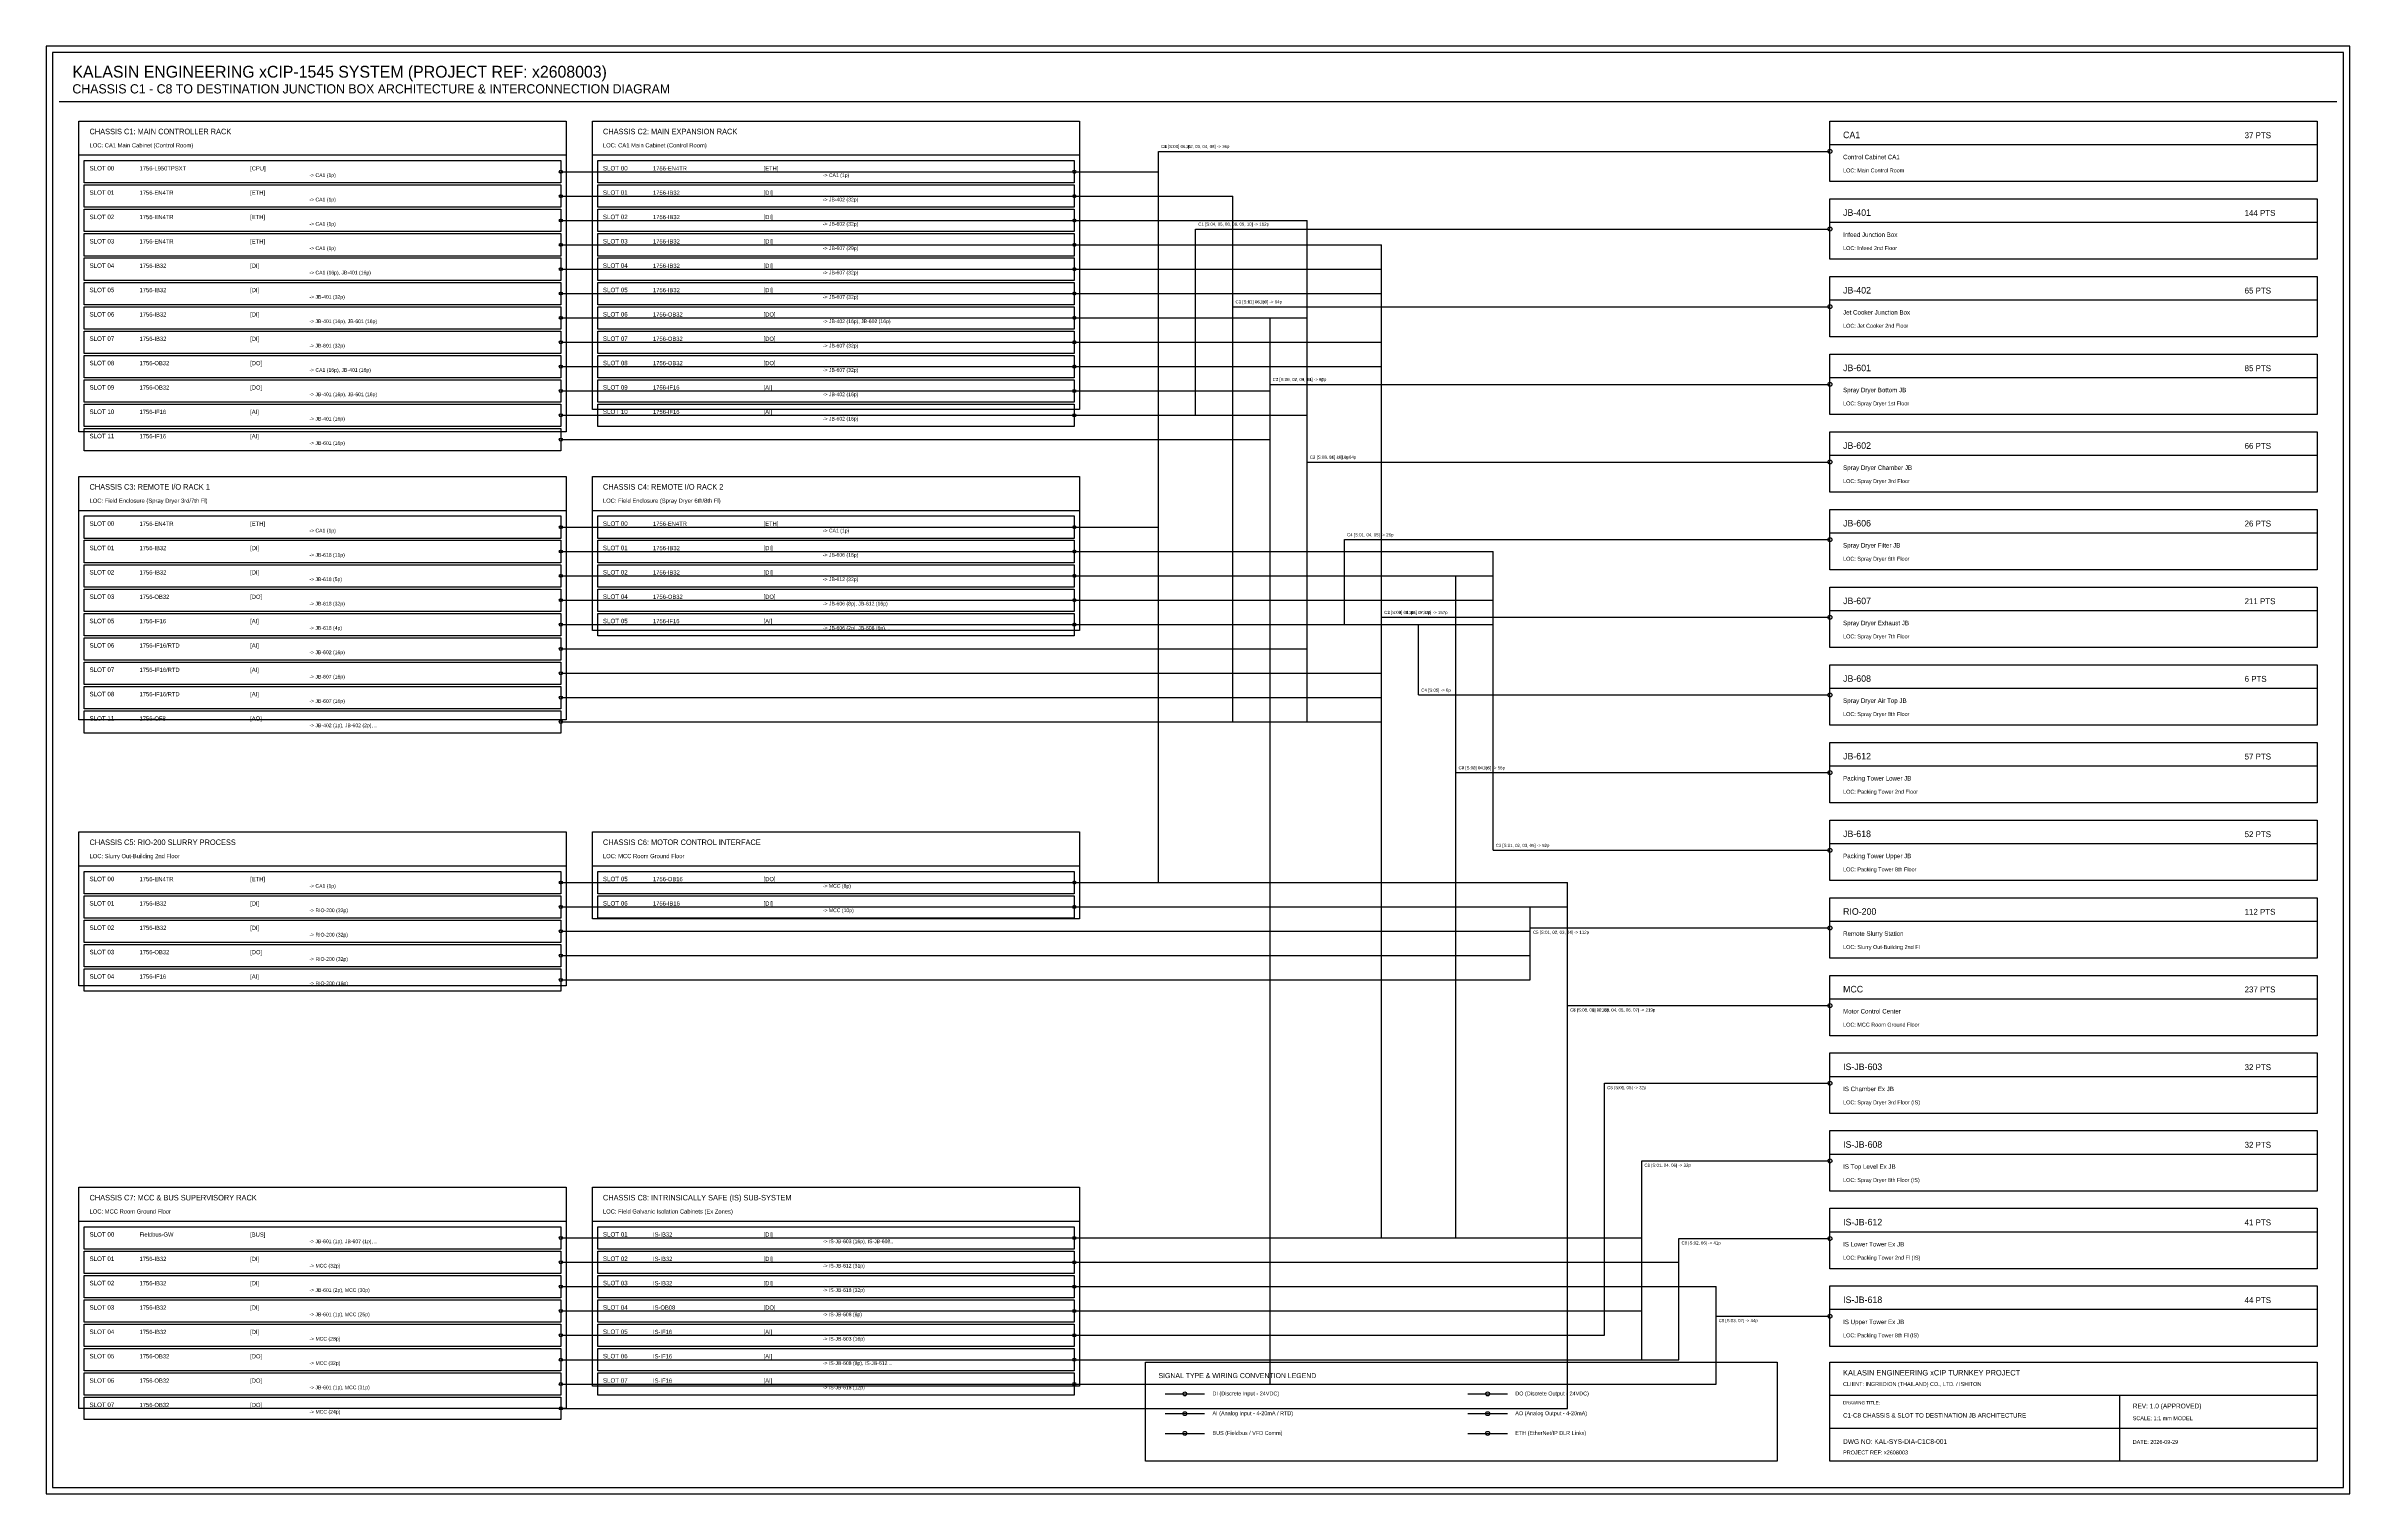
# Model space of a CAD drawing. Header units: millimetres. Extents: x 25 to 1775, y 25 to 1125.
import ezdxf

# ---------------------------------------------------------------- set-up
doc = ezdxf.new("R2010")
doc.units = ezdxf.units.MM
for name, color, linetype in [('0_BORDER', 7, 'Continuous'), ('0_TITLE_BLOCK', 4, 'Continuous'), ('CHASSIS_FRAME', 7, 'Continuous'), ('DEST_FRAME', 3, 'Continuous'), ('ROUTING_AI', 1, 'Continuous'), ('ROUTING_AO', 6, 'Continuous'), ('ROUTING_BUS', 5, 'Continuous'), ('ROUTING_DI', 4, 'Continuous'), ('ROUTING_DO', 2, 'Continuous'), ('ROUTING_ETH', 8, 'Continuous'), ('SLOT_BOX', 8, 'Continuous'), ('TEXT_ANNOT', 8, 'Continuous'), ('TEXT_MAIN', 7, 'Continuous'), ('TEXT_SUB', 4, 'Continuous'), ('TITLE_TEXT', 2, 'Continuous')]:
    doc.layers.add(name, color=color, linetype=linetype)

msp = doc.modelspace()

# ---------------------------------------------------------------- linework, layer by layer
at = {"layer": '0_BORDER'}
msp.add_line((35, 1083), (1765, 1083), dxfattribs=at)
for points in [[(25, 25), (1775, 25), (1775, 1125), (25, 1125)], [(30, 30), (1770, 30), (1770, 1120), (30, 1120)], [(860, 125), (1340, 125), (1340, 50), (860, 50)], [(1380, 125), (1750, 125), (1750, 50), (1380, 50)]]:
    msp.add_lwpolyline(points, close=True, dxfattribs=at)
at = {"layer": '0_TITLE_BLOCK'}
for p, q in [((1380, 100), (1750, 100)), ((1600, 100), (1600, 50)), ((1380, 75), (1750, 75))]:
    msp.add_line(p, q, dxfattribs=at)
for points in [[(50, 1068), (420, 1068), (420, 1042), (50, 1042)], [(440, 1068), (810, 1068), (810, 1042), (440, 1042)], [(1380, 1068), (1750, 1068), (1750, 1050), (1380, 1050)], [(1380, 1009), (1750, 1009), (1750, 991), (1380, 991)], [(1380, 950), (1750, 950), (1750, 932), (1380, 932)], [(1380, 891), (1750, 891), (1750, 873), (1380, 873)], [(1380, 832), (1750, 832), (1750, 814), (1380, 814)], [(50, 798), (420, 798), (420, 772), (50, 772)], [(440, 798), (810, 798), (810, 772), (440, 772)], [(1380, 773), (1750, 773), (1750, 755), (1380, 755)], [(1380, 714), (1750, 714), (1750, 696), (1380, 696)], [(1380, 655), (1750, 655), (1750, 637), (1380, 637)], [(1380, 596), (1750, 596), (1750, 578), (1380, 578)], [(50, 528), (420, 528), (420, 502), (50, 502)], [(440, 528), (810, 528), (810, 502), (440, 502)], [(1380, 537), (1750, 537), (1750, 519), (1380, 519)], [(1380, 478), (1750, 478), (1750, 460), (1380, 460)], [(1380, 419), (1750, 419), (1750, 401), (1380, 401)], [(1380, 360), (1750, 360), (1750, 342), (1380, 342)], [(1380, 301), (1750, 301), (1750, 283), (1380, 283)], [(50, 258), (420, 258), (420, 232), (50, 232)], [(440, 258), (810, 258), (810, 232), (440, 232)], [(1380, 242), (1750, 242), (1750, 224), (1380, 224)], [(1380, 183), (1750, 183), (1750, 165), (1380, 165)]]:
    msp.add_lwpolyline(points, close=True, dxfattribs=at)
at = {"layer": 'CHASSIS_FRAME'}
for points in [[(50, 1068), (420, 1068), (420, 832), (50, 832)], [(440, 1068), (810, 1068), (810, 849), (440, 849)], [(50, 798), (420, 798), (420, 613), (50, 613)], [(440, 798), (810, 798), (810, 681), (440, 681)], [(50, 528), (420, 528), (420, 411), (50, 411)], [(440, 528), (810, 528), (810, 462), (440, 462)], [(50, 258), (420, 258), (420, 90), (50, 90)], [(440, 258), (810, 258), (810, 107), (440, 107)]]:
    msp.add_lwpolyline(points, close=True, dxfattribs=at)
at = {"layer": 'DEST_FRAME'}
for points in [[(1380, 1068), (1750, 1068), (1750, 1022), (1380, 1022)], [(1380, 1009), (1750, 1009), (1750, 963), (1380, 963)], [(1380, 950), (1750, 950), (1750, 904), (1380, 904)], [(1380, 891), (1750, 891), (1750, 845), (1380, 845)], [(1380, 832), (1750, 832), (1750, 786), (1380, 786)], [(1380, 773), (1750, 773), (1750, 727), (1380, 727)], [(1380, 714), (1750, 714), (1750, 668), (1380, 668)], [(1380, 655), (1750, 655), (1750, 609), (1380, 609)], [(1380, 596), (1750, 596), (1750, 550), (1380, 550)], [(1380, 537), (1750, 537), (1750, 491), (1380, 491)], [(1380, 478), (1750, 478), (1750, 432), (1380, 432)], [(1380, 419), (1750, 419), (1750, 373), (1380, 373)], [(1380, 360), (1750, 360), (1750, 314), (1380, 314)], [(1380, 301), (1750, 301), (1750, 255), (1380, 255)], [(1380, 242), (1750, 242), (1750, 196), (1380, 196)], [(1380, 183), (1750, 183), (1750, 137), (1380, 137)]]:
    msp.add_lwpolyline(points, close=True, dxfattribs=at)
at = {"layer": 'ROUTING_AI'}
msp.add_line((875, 86), (905, 86), dxfattribs=at)
for points in [[(982.9, 611.5), (982.9, 809)], [(982.9, 809), (1380, 809)], [(806, 685.5), (1067.6, 685.5)], [(1039.4, 611.5), (1039.4, 691)], [(1039.4, 691), (1380, 691)], [(1067.6, 632), (1067.6, 685.5)], [(416, 667), (982.9, 667)], [(416, 648.5), (1039.4, 648.5)], [(416, 630), (1039.4, 630)], [(1067.6, 632), (1380, 632)], [(416, 611.5), (982.9, 611.5)], [(416, 611.5), (1039.4, 611.5)]]:
    msp.add_lwpolyline(points, dxfattribs=at)
for centre, radius in [((1380, 809), 1.5), ((806, 685.5), 1.2), ((1380, 691), 1.5), ((416, 667), 1.2), ((416, 648.5), 1.2), ((416, 630), 1.2), ((1380, 632), 1.5), ((416, 611.5), 1.2), ((416, 611.5), 1.2), ((890, 86), 1.5)]:
    msp.add_circle(centre, radius, dxfattribs=at)
at = {"layer": 'ROUTING_AO'}
msp.add_line((1105, 86), (1135, 86), dxfattribs=at)
for points in [[(926.5, 611.5), (926.5, 927)], [(926.5, 927), (1380, 927)], [(416, 611.5), (926.5, 611.5)]]:
    msp.add_lwpolyline(points, dxfattribs=at)
for centre, radius in [((1380, 927), 1.5), ((416, 611.5), 1.2), ((1120, 86), 1.5)]:
    msp.add_circle(centre, radius, dxfattribs=at)
at = {"layer": 'ROUTING_BUS'}
msp.add_line((875, 71), (905, 71), dxfattribs=at)
for points in [[(1039.4, 219.5), (1039.4, 691)], [(1039.4, 691), (1380, 691)], [(1095.9, 219.5), (1095.9, 573)], [(1095.9, 573), (1380, 573)], [(416, 219.5), (1039.4, 219.5)], [(416, 219.5), (1095.9, 219.5)]]:
    msp.add_lwpolyline(points, dxfattribs=at)
for centre, radius in [((1380, 691), 1.5), ((1380, 573), 1.5), ((416, 219.5), 1.2), ((416, 219.5), 1.2), ((890, 71), 1.5)]:
    msp.add_circle(centre, radius, dxfattribs=at)
at = {"layer": 'ROUTING_DI'}
msp.add_line((875, 101), (905, 101), dxfattribs=at)
for points in [[(806, 1011), (926.5, 1011)], [(926.5, 863), (926.5, 1011)], [(806, 992.5), (982.9, 992.5)], [(898.2, 844.5), (898.2, 986)], [(898.2, 986), (1380, 986)], [(982.9, 809), (982.9, 992.5)], [(806, 974), (1039.4, 974)], [(1039.4, 691), (1039.4, 974)], [(416, 955.5), (898.2, 955.5)], [(806, 955.5), (1039.4, 955.5)], [(416, 937), (898.2, 937)], [(806, 937), (1039.4, 937)], [(416, 918.5), (898.2, 918.5)], [(416, 918.5), (954.7, 918.5)], [(806, 918.5), (926.5, 918.5)], [(806, 918.5), (982.9, 918.5)], [(926.5, 927), (1380, 927)], [(954.7, 826), (954.7, 918.5)], [(416, 900), (954.7, 900)], [(806, 900), (1039.4, 900)], [(416, 881.5), (898.2, 881.5)], [(806, 881.5), (1039.4, 881.5)], [(416, 863), (898.2, 863)], [(416, 863), (954.7, 863)], [(806, 863), (926.5, 863)], [(954.7, 868), (1380, 868)], [(954.7, 108.5), (954.7, 868)], [(954.7, 868), (1380, 868)], [(416, 844.5), (898.2, 844.5)], [(806, 844.5), (982.9, 844.5)], [(416, 826), (954.7, 826)], [(982.9, 809), (1380, 809)], [(416, 741), (1124.1, 741)], [(806, 741), (1011.2, 741)], [(1011.2, 685.5), (1011.2, 750)], [(1011.2, 750), (1380, 750)], [(1124.1, 514), (1124.1, 741)], [(416, 722.5), (1124.1, 722.5)], [(806, 722.5), (1095.9, 722.5)], [(1095.9, 573), (1095.9, 722.5)], [(416, 704), (1124.1, 704)], [(806, 704), (1011.2, 704)], [(806, 704), (1095.9, 704)], [(416, 685.5), (1124.1, 685.5)], [(806, 685.5), (1011.2, 685.5)], [(806, 685.5), (1095.9, 685.5)], [(1039.4, 691), (1380, 691)], [(1095.9, 573), (1380, 573)], [(1124.1, 514), (1380, 514)], [(416, 471), (1152.4, 471)], [(1152.4, 415.5), (1152.4, 471)], [(1152.4, 455), (1380, 455)], [(416, 452.5), (1152.4, 452.5)], [(416, 434), (1152.4, 434)], [(416, 415.5), (1152.4, 415.5)], [(1180.6, 90), (1180.6, 396)], [(1180.6, 396), (1380, 396)], [(1208.8, 145.5), (1208.8, 337)], [(1208.8, 337), (1380, 337)], [(1237.1, 127), (1237.1, 278)], [(1237.1, 278), (1380, 278)], [(416, 219.5), (954.7, 219.5)], [(416, 219.5), (1180.6, 219.5)], [(806, 219.5), (1208.8, 219.5)], [(806, 219.5), (1237.1, 219.5)], [(1265.3, 127), (1265.3, 219)], [(1265.3, 219), (1380, 219)], [(416, 201), (1180.6, 201)], [(806, 201), (1265.3, 201)], [(416, 182.5), (954.7, 182.5)], [(416, 182.5), (1180.6, 182.5)], [(806, 182.5), (1293.5, 182.5)], [(1293.5, 108.5), (1293.5, 182.5)], [(416, 164), (954.7, 164)], [(416, 164), (1180.6, 164)], [(806, 164), (1237.1, 164)], [(1293.5, 160), (1380, 160)], [(416, 145.5), (1180.6, 145.5)], [(806, 145.5), (1208.8, 145.5)], [(416, 127), (1180.6, 127)], [(806, 127), (1237.1, 127)], [(806, 127), (1265.3, 127)], [(416, 108.5), (954.7, 108.5)], [(416, 108.5), (1180.6, 108.5)], [(806, 108.5), (1293.5, 108.5)], [(416, 90), (1180.6, 90)]]:
    msp.add_lwpolyline(points, dxfattribs=at)
for centre, radius in [((806, 1011), 1.2), ((806, 992.5), 1.2), ((1380, 986), 1.5), ((806, 974), 1.2), ((416, 955.5), 1.2), ((806, 955.5), 1.2), ((416, 937), 1.2), ((806, 937), 1.2), ((1380, 927), 1.5), ((416, 918.5), 1.2), ((416, 918.5), 1.2), ((806, 918.5), 1.2), ((806, 918.5), 1.2), ((416, 900), 1.2), ((806, 900), 1.2), ((416, 881.5), 1.2), ((806, 881.5), 1.2), ((416, 863), 1.2), ((416, 863), 1.2), ((806, 863), 1.2), ((1380, 868), 1.5), ((1380, 868), 1.5), ((416, 844.5), 1.2), ((806, 844.5), 1.2), ((416, 826), 1.2), ((1380, 809), 1.5), ((416, 741), 1.2), ((806, 741), 1.2), ((1380, 750), 1.5), ((416, 722.5), 1.2), ((806, 722.5), 1.2), ((416, 704), 1.2), ((806, 704), 1.2), ((806, 704), 1.2), ((416, 685.5), 1.2), ((806, 685.5), 1.2), ((806, 685.5), 1.2), ((1380, 691), 1.5), ((1380, 573), 1.5), ((1380, 514), 1.5), ((416, 471), 1.2), ((1380, 455), 1.5), ((416, 452.5), 1.2), ((416, 434), 1.2), ((416, 415.5), 1.2), ((1380, 396), 1.5), ((1380, 337), 1.5), ((1380, 278), 1.5), ((416, 219.5), 1.2), ((416, 219.5), 1.2), ((806, 219.5), 1.2), ((806, 219.5), 1.2), ((1380, 219), 1.5), ((416, 201), 1.2), ((806, 201), 1.2), ((416, 182.5), 1.2), ((416, 182.5), 1.2), ((806, 182.5), 1.2), ((416, 164), 1.2), ((416, 164), 1.2), ((806, 164), 1.2), ((1380, 160), 1.5), ((416, 145.5), 1.2), ((806, 145.5), 1.2), ((416, 127), 1.2), ((806, 127), 1.2), ((806, 127), 1.2), ((416, 108.5), 1.2), ((416, 108.5), 1.2), ((806, 108.5), 1.2), ((416, 90), 1.2), ((890, 101), 1.5)]:
    msp.add_circle(centre, radius, dxfattribs=at)
at = {"layer": 'ROUTING_DO'}
msp.add_line((1105, 101), (1135, 101), dxfattribs=at)
for points in [[(806, 489.5), (1180.6, 489.5)], [(1180.6, 396), (1180.6, 489.5)], [(806, 471), (1180.6, 471)], [(1180.6, 396), (1380, 396)]]:
    msp.add_lwpolyline(points, dxfattribs=at)
for centre, radius in [((806, 489.5), 1.2), ((806, 471), 1.2), ((1380, 396), 1.5), ((1120, 101), 1.5)]:
    msp.add_circle(centre, radius, dxfattribs=at)
at = {"layer": 'ROUTING_ETH'}
msp.add_line((1105, 71), (1135, 71), dxfattribs=at)
for points in [[(870, 881.5), (870, 1045)], [(870, 1045), (1380, 1045)], [(870, 1029.5), (870, 1045)], [(870, 1045), (1380, 1045)], [(870, 759.5), (870, 1045)], [(870, 1045), (1380, 1045)], [(870, 759.5), (870, 1045)], [(870, 1045), (1380, 1045)], [(870, 489.5), (870, 1045)], [(870, 1045), (1380, 1045)], [(416, 1029.5), (870, 1029.5)], [(806, 1029.5), (870, 1029.5)], [(416, 1011), (870, 1011)], [(416, 992.5), (870, 992.5)], [(416, 974), (870, 974)], [(416, 955.5), (870, 955.5)], [(416, 881.5), (870, 881.5)], [(416, 759.5), (870, 759.5)], [(806, 759.5), (870, 759.5)], [(416, 489.5), (870, 489.5)]]:
    msp.add_lwpolyline(points, dxfattribs=at)
for centre, radius in [((1380, 1045), 1.5), ((1380, 1045), 1.5), ((1380, 1045), 1.5), ((1380, 1045), 1.5), ((1380, 1045), 1.5), ((416, 1029.5), 1.2), ((806, 1029.5), 1.2), ((416, 1011), 1.2), ((416, 992.5), 1.2), ((416, 974), 1.2), ((416, 955.5), 1.2), ((416, 881.5), 1.2), ((416, 759.5), 1.2), ((806, 759.5), 1.2), ((416, 489.5), 1.2), ((1120, 71), 1.5)]:
    msp.add_circle(centre, radius, dxfattribs=at)
at = {"layer": 'SLOT_BOX'}
for points in [[(54, 1038), (416, 1038), (416, 1021), (54, 1021)], [(444, 1038), (806, 1038), (806, 1021), (444, 1021)], [(54, 1019.5), (416, 1019.5), (416, 1002.5), (54, 1002.5)], [(444, 1019.5), (806, 1019.5), (806, 1002.5), (444, 1002.5)], [(54, 1001), (416, 1001), (416, 984), (54, 984)], [(444, 1001), (806, 1001), (806, 984), (444, 984)], [(54, 982.5), (416, 982.5), (416, 965.5), (54, 965.5)], [(444, 982.5), (806, 982.5), (806, 965.5), (444, 965.5)], [(54, 964), (416, 964), (416, 947), (54, 947)], [(444, 964), (806, 964), (806, 947), (444, 947)], [(54, 945.5), (416, 945.5), (416, 928.5), (54, 928.5)], [(444, 945.5), (806, 945.5), (806, 928.5), (444, 928.5)], [(54, 927), (416, 927), (416, 910), (54, 910)], [(444, 927), (806, 927), (806, 910), (444, 910)], [(54, 908.5), (416, 908.5), (416, 891.5), (54, 891.5)], [(444, 908.5), (806, 908.5), (806, 891.5), (444, 891.5)], [(54, 890), (416, 890), (416, 873), (54, 873)], [(444, 890), (806, 890), (806, 873), (444, 873)], [(54, 871.5), (416, 871.5), (416, 854.5), (54, 854.5)], [(444, 871.5), (806, 871.5), (806, 854.5), (444, 854.5)], [(54, 853), (416, 853), (416, 836), (54, 836)], [(444, 853), (806, 853), (806, 836), (444, 836)], [(54, 834.5), (416, 834.5), (416, 817.5), (54, 817.5)], [(54, 768), (416, 768), (416, 751), (54, 751)], [(444, 768), (806, 768), (806, 751), (444, 751)], [(54, 749.5), (416, 749.5), (416, 732.5), (54, 732.5)], [(444, 749.5), (806, 749.5), (806, 732.5), (444, 732.5)], [(54, 731), (416, 731), (416, 714), (54, 714)], [(444, 731), (806, 731), (806, 714), (444, 714)], [(54, 712.5), (416, 712.5), (416, 695.5), (54, 695.5)], [(444, 712.5), (806, 712.5), (806, 695.5), (444, 695.5)], [(54, 694), (416, 694), (416, 677), (54, 677)], [(444, 694), (806, 694), (806, 677), (444, 677)], [(54, 675.5), (416, 675.5), (416, 658.5), (54, 658.5)], [(54, 657), (416, 657), (416, 640), (54, 640)], [(54, 638.5), (416, 638.5), (416, 621.5), (54, 621.5)], [(54, 620), (416, 620), (416, 603), (54, 603)], [(54, 498), (416, 498), (416, 481), (54, 481)], [(444, 498), (806, 498), (806, 481), (444, 481)], [(54, 479.5), (416, 479.5), (416, 462.5), (54, 462.5)], [(444, 479.5), (806, 479.5), (806, 462.5), (444, 462.5)], [(54, 461), (416, 461), (416, 444), (54, 444)], [(54, 442.5), (416, 442.5), (416, 425.5), (54, 425.5)], [(54, 424), (416, 424), (416, 407), (54, 407)], [(54, 228), (416, 228), (416, 211), (54, 211)], [(444, 228), (806, 228), (806, 211), (444, 211)], [(54, 209.5), (416, 209.5), (416, 192.5), (54, 192.5)], [(444, 209.5), (806, 209.5), (806, 192.5), (444, 192.5)], [(54, 191), (416, 191), (416, 174), (54, 174)], [(444, 191), (806, 191), (806, 174), (444, 174)], [(54, 172.5), (416, 172.5), (416, 155.5), (54, 155.5)], [(444, 172.5), (806, 172.5), (806, 155.5), (444, 155.5)], [(54, 154), (416, 154), (416, 137), (54, 137)], [(444, 154), (806, 154), (806, 137), (444, 137)], [(54, 135.5), (416, 135.5), (416, 118.5), (54, 118.5)], [(444, 135.5), (806, 135.5), (806, 118.5), (444, 118.5)], [(54, 117), (416, 117), (416, 100), (54, 100)], [(444, 117), (806, 117), (806, 100), (444, 100)], [(54, 98.5), (416, 98.5), (416, 81.5), (54, 81.5)]]:
    msp.add_lwpolyline(points, close=True, dxfattribs=at)

# ---------------------------------------------------------------- texts
at = {"layer": 'ROUTING_AI'}
for p in [(570, 864), (180, 845.5), (570, 845.5), (180, 827), (180, 686.5), (570, 686.5), (180, 668), (180, 649.5), (180, 631), (180, 416.5), (570, 146.5), (570, 128), (570, 109.5)]:
    msp.add_text('[AI]', height=3.2, dxfattribs=at).set_placement(p)
at = {"layer": 'ROUTING_AO'}
msp.add_text('[AO]', height=3.2, dxfattribs=at).set_placement((180, 612.5))
at = {"layer": 'ROUTING_BUS'}
msp.add_text('[BUS]', height=3.2, dxfattribs=at).set_placement((180, 220.5))
at = {"layer": 'ROUTING_DI'}
for p in [(570, 1012), (570, 993.5), (570, 975), (180, 956.5), (570, 956.5), (180, 938), (570, 938), (180, 919.5), (180, 901), (180, 742), (570, 742), (180, 723.5), (570, 723.5), (180, 472), (570, 472), (180, 453.5), (570, 220.5), (180, 202), (570, 202), (180, 183.5), (570, 183.5), (180, 165), (180, 146.5)]:
    msp.add_text('[DI]', height=3.2, dxfattribs=at).set_placement(p)
at = {"layer": 'ROUTING_DO'}
for p in [(570, 919.5), (570, 901), (180, 882.5), (570, 882.5), (180, 864), (180, 705), (570, 705), (570, 490.5), (180, 435), (570, 165), (180, 128), (180, 109.5), (180, 91)]:
    msp.add_text('[DO]', height=3.2, dxfattribs=at).set_placement(p)
at = {"layer": 'ROUTING_ETH'}
for p in [(570, 1030.5), (180, 1012), (180, 993.5), (180, 975), (180, 760.5), (570, 760.5), (180, 490.5)]:
    msp.add_text('[ETH]', height=3.2, dxfattribs=at).set_placement(p)
at = {"layer": 'TEXT_ANNOT'}
for s, height, p in [('C1 [S:00, 01, 02, 03, 04, 08] -> 36p', 2.4, (872, 1047.5)), ('C2 [S:00] -> 1p', 2.4, (872, 1047.5)), ('C3 [S:00] -> 1p', 2.4, (872, 1047.5)), ('C4 [S:00] -> 1p', 2.4, (872, 1047.5)), ('C5 [S:00] -> 1p', 2.4, (872, 1047.5)), ('-> CA1 (1p)', 2.8, (225, 1025.5)), ('-> CA1 (1p)', 2.8, (615, 1025.5)), ('-> CA1 (1p)', 2.8, (225, 1007)), ('-> JB-402 (32p)', 2.8, (615, 1007)), ('-> CA1 (1p)', 2.8, (225, 988.5)), ('-> JB-602 (32p)', 2.8, (615, 988.5)), ('C1 [S:04, 05, 06, 08, 09, 10] -> 112p', 2.4, (900.2, 988.5)), ('-> CA1 (1p)', 2.8, (225, 970)), ('-> JB-607 (29p)', 2.8, (615, 970)), ('-> CA1 (16p), JB-401 (16p)', 2.8, (225, 951.5)), ('-> JB-607 (32p)', 2.8, (615, 951.5)), ('-> JB-401 (32p)', 2.8, (225, 933)), ('-> JB-607 (32p)', 2.8, (615, 933)), ('C2 [S:01, 06, 09] -> 64p', 2.4, (928.5, 929.5)), ('C3 [S:11] -> 1p', 2.4, (928.5, 929.5)), ('-> JB-401 (16p), JB-601 (16p)', 2.8, (225, 914.5)), ('-> JB-402 (16p), JB-602 (16p)', 2.8, (615, 914.5)), ('-> JB-601 (32p)', 2.8, (225, 896)), ('-> JB-607 (32p)', 2.8, (615, 896)), ('-> CA1 (16p), JB-401 (16p)', 2.8, (225, 877.5)), ('-> JB-607 (32p)', 2.8, (615, 877.5)), ('-> JB-401 (16p), JB-601 (16p)', 2.8, (225, 859)), ('-> JB-402 (16p)', 2.8, (615, 859)), ('C1 [S:06, 07, 09, 11] -> 80p', 2.4, (956.7, 870.5)), ('C7 [S:00, 02, 03, 06] -> 5p', 2.4, (956.7, 870.5)), ('-> JB-401 (16p)', 2.8, (225, 840.5)), ('-> JB-602 (16p)', 2.8, (615, 840.5)), ('-> JB-601 (16p)', 2.8, (225, 822)), ('C2 [S:02, 06, 10] -> 64p', 2.4, (984.9, 811.5)), ('C3 [S:06, 11] -> 18p', 2.4, (984.9, 811.5)), ('-> CA1 (1p)', 2.8, (225, 755.5)), ('-> CA1 (1p)', 2.8, (615, 755.5)), ('C4 [S:01, 04, 05] -> 26p', 2.4, (1013.2, 752.5)), ('-> JB-618 (11p)', 2.8, (225, 737)), ('-> JB-606 (16p)', 2.8, (615, 737)), ('-> JB-618 (5p)', 2.8, (225, 718.5)), ('-> JB-612 (32p)', 2.8, (615, 718.5)), ('-> JB-618 (32p)', 2.8, (225, 700)), ('-> JB-606 (8p), JB-612 (16p)', 2.8, (615, 700)), ('-> JB-618 (4p)', 2.8, (225, 681.5)), ('-> JB-606 (2p), JB-608 (6p), ..', 2.8, (615, 681.5)), ('C2 [S:03, 04, 05, 07, 08] -> 157p', 2.4, (1041.4, 693.5)), ('C3 [S:07, 08, 11] -> 37p', 2.4, (1041.4, 693.5)), ('C7 [S:00] -> 1p', 2.4, (1041.4, 693.5)), ('-> JB-602 (16p)', 2.8, (225, 663)), ('-> JB-607 (16p)', 2.8, (225, 644.5)), ('C4 [S:05] -> 6p', 2.4, (1069.6, 634.5)), ('-> JB-607 (16p)', 2.8, (225, 626)), ('-> JB-402 (1p), JB-602 (2p), ..', 2.8, (225, 607.5)), ('C4 [S:02, 04, 05] -> 56p', 2.4, (1097.9, 575.5)), ('C7 [S:00] -> 1p', 2.4, (1097.9, 575.5)), ('C3 [S:01, 02, 03, 05] -> 52p', 2.4, (1126.1, 516.5)), ('-> CA1 (1p)', 2.8, (225, 485.5)), ('-> MCC (8p)', 2.8, (615, 485.5)), ('-> RIO-200 (32p)', 2.8, (225, 467)), ('-> MCC (10p)', 2.8, (615, 467)), ('-> RIO-200 (32p)', 2.8, (225, 448.5)), ('C5 [S:01, 02, 03, 04] -> 112p', 2.4, (1154.4, 450.5)), ('-> RIO-200 (32p)', 2.8, (225, 430)), ('-> RIO-200 (16p)', 2.8, (225, 411.5)), ('C6 [S:05, 06] -> 18p', 2.4, (1182.6, 391.5)), ('C7 [S:00, 01, 02, 03, 04, 05, 06, 07] -> 219p', 2.4, (1182.6, 391.5)), ('C8 [S:01, 05] -> 32p', 2.4, (1210.8, 332.5)), ('C8 [S:01, 04, 06] -> 32p', 2.4, (1239.1, 273.5)), ('-> JB-601 (1p), JB-607 (1p), ..', 2.8, (225, 215.5)), ('-> IS-JB-603 (16p), IS-JB-608..', 2.8, (615, 215.5)), ('C8 [S:02, 06] -> 41p', 2.4, (1267.3, 214.5)), ('-> MCC (32p)', 2.8, (225, 197)), ('-> IS-JB-612 (31p)', 2.8, (615, 197)), ('-> JB-601 (2p), MCC (30p)', 2.8, (225, 178.5)), ('-> IS-JB-618 (32p)', 2.8, (615, 178.5)), ('-> JB-601 (1p), MCC (25p)', 2.8, (225, 160)), ('-> IS-JB-608 (8p)', 2.8, (615, 160)), ('C8 [S:03, 07] -> 44p', 2.4, (1295.5, 155.5)), ('-> MCC (28p)', 2.8, (225, 141.5)), ('-> IS-JB-603 (16p)', 2.8, (615, 141.5)), ('-> MCC (32p)', 2.8, (225, 123)), ('-> IS-JB-608 (8p), IS-JB-612 ..', 2.8, (615, 123)), ('-> JB-601 (1p), MCC (31p)', 2.8, (225, 104.5)), ('-> IS-JB-618 (12p)', 2.8, (615, 104.5)), ('-> MCC (24p)', 2.8, (225, 86)), ('DRAWING TITLE:', 2.5, (1390, 93))]:
    msp.add_text(s, height=height, dxfattribs=at).set_placement(p)
at = {"layer": 'TEXT_MAIN'}
for s, height, p in [('CHASSIS C1 - C8 TO DESTINATION JUNCTION BOX ARCHITECTURE & INTERCONNECTION DIAGRAM', 7, (45, 1089)), ('37 PTS', 4.5, (1695, 1055)), ('SLOT 00', 3.4, (58, 1030.5)), ('[CPU]', 3.2, (180, 1030.5)), ('SLOT 00', 3.4, (448, 1030.5)), ('Control Cabinet CA1', 3.4, (1390, 1039)), ('SLOT 01', 3.4, (58, 1012)), ('SLOT 01', 3.4, (448, 1012)), ('144 PTS', 4.5, (1695, 996)), ('SLOT 02', 3.4, (58, 993.5)), ('SLOT 02', 3.4, (448, 993.5)), ('Infeed Junction Box', 3.4, (1390, 980)), ('SLOT 03', 3.4, (58, 975)), ('SLOT 03', 3.4, (448, 975)), ('SLOT 04', 3.4, (58, 956.5)), ('SLOT 04', 3.4, (448, 956.5)), ('SLOT 05', 3.4, (58, 938)), ('SLOT 05', 3.4, (448, 938)), ('65 PTS', 4.5, (1695, 937)), ('SLOT 06', 3.4, (58, 919.5)), ('SLOT 06', 3.4, (448, 919.5)), ('Jet Cooker Junction Box', 3.4, (1390, 921)), ('SLOT 07', 3.4, (58, 901)), ('SLOT 07', 3.4, (448, 901)), ('SLOT 08', 3.4, (58, 882.5)), ('SLOT 08', 3.4, (448, 882.5)), ('85 PTS', 4.5, (1695, 878)), ('SLOT 09', 3.4, (58, 864)), ('SLOT 09', 3.4, (448, 864)), ('Spray Dryer Bottom JB', 3.4, (1390, 862)), ('SLOT 10', 3.4, (58, 845.5)), ('SLOT 10', 3.4, (448, 845.5)), ('SLOT 11', 3.4, (58, 827)), ('66 PTS', 4.5, (1695, 819)), ('Spray Dryer Chamber JB', 3.4, (1390, 803)), ('SLOT 00', 3.4, (58, 760.5)), ('SLOT 00', 3.4, (448, 760.5)), ('26 PTS', 4.5, (1695, 760)), ('SLOT 01', 3.4, (58, 742)), ('SLOT 01', 3.4, (448, 742)), ('Spray Dryer Filter JB', 3.4, (1390, 744)), ('SLOT 02', 3.4, (58, 723.5)), ('SLOT 02', 3.4, (448, 723.5)), ('SLOT 03', 3.4, (58, 705)), ('SLOT 04', 3.4, (448, 705)), ('211 PTS', 4.5, (1695, 701)), ('SLOT 05', 3.4, (58, 686.5)), ('SLOT 05', 3.4, (448, 686.5)), ('Spray Dryer Exhaust JB', 3.4, (1390, 685)), ('SLOT 06', 3.4, (58, 668)), ('SLOT 07', 3.4, (58, 649.5)), ('SLOT 08', 3.4, (58, 631)), ('6 PTS', 4.5, (1695, 642)), ('SLOT 11', 3.4, (58, 612.5)), ('Spray Dryer Air Top JB', 3.4, (1390, 626)), ('57 PTS', 4.5, (1695, 583)), ('Packing Tower Lower JB', 3.4, (1390, 567)), ('52 PTS', 4.5, (1695, 524)), ('Packing Tower Upper JB', 3.4, (1390, 508)), ('SLOT 00', 3.4, (58, 490.5)), ('SLOT 05', 3.4, (448, 490.5)), ('SLOT 01', 3.4, (58, 472)), ('SLOT 06', 3.4, (448, 472)), ('SLOT 02', 3.4, (58, 453.5)), ('112 PTS', 4.5, (1695, 465)), ('SLOT 03', 3.4, (58, 435)), ('Remote Slurry Station', 3.4, (1390, 449)), ('SLOT 04', 3.4, (58, 416.5)), ('237 PTS', 4.5, (1695, 406)), ('Motor Control Center', 3.4, (1390, 390)), ('32 PTS', 4.5, (1695, 347)), ('IS Chamber Ex JB', 3.4, (1390, 331)), ('32 PTS', 4.5, (1695, 288)), ('IS Top Level Ex JB', 3.4, (1390, 272)), ('41 PTS', 4.5, (1695, 229)), ('SLOT 00', 3.4, (58, 220.5)), ('SLOT 01', 3.4, (448, 220.5)), ('IS Lower Tower Ex JB', 3.4, (1390, 213)), ('SLOT 01', 3.4, (58, 202)), ('SLOT 02', 3.4, (448, 202)), ('SLOT 02', 3.4, (58, 183.5)), ('SLOT 03', 3.4, (448, 183.5)), ('SLOT 03', 3.4, (58, 165)), ('SLOT 04', 3.4, (448, 165)), ('44 PTS', 4.5, (1695, 170)), ('SLOT 04', 3.4, (58, 146.5)), ('SLOT 05', 3.4, (448, 146.5)), ('IS Upper Tower Ex JB', 3.4, (1390, 154)), ('SLOT 05', 3.4, (58, 128)), ('SLOT 06', 3.4, (448, 128)), ('SLOT 06', 3.4, (58, 109.5)), ('SLOT 07', 3.4, (448, 109.5)), ('SLOT 07', 3.4, (58, 91)), ('AI (Analog Input - 4-20mA / RTD)', 3, (911, 84.8)), ('DI (Discrete Input - 24VDC)', 3, (911, 99.8)), ('AO (Analog Output - 4-20mA)', 3, (1141, 84.8)), ('DO (Discrete Output - 24VDC)', 3, (1141, 99.8)), ('BUS (Fieldbus / VFD Comm)', 3, (911, 69.8)), ('ETH (EtherNet/IP DLR Links)', 3, (1141, 69.8)), ('C1-C8 CHASSIS & SLOT TO DESTINATION JB ARCHITECTURE', 3.4, (1390, 83)), ('SCALE: 1:1 mm MODEL', 3, (1610, 81))]:
    msp.add_text(s, height=height, dxfattribs=at).set_placement(p)
at = {"layer": 'TEXT_SUB'}
for s, height, p in [('LOC: CA1 Main Cabinet (Control Room)', 3.2, (58, 1048)), ('LOC: CA1 Main Cabinet (Control Room)', 3.2, (448, 1048)), ('1756-L950TPSXT', 3.2, (96, 1030.5)), ('1756-EN4TR', 3.2, (486, 1030.5)), ('1756-EN4TR', 3.2, (96, 1012)), ('1756-IB32', 3.2, (486, 1012)), ('LOC: Main Control Room', 3, (1390, 1029)), ('1756-EN4TR', 3.2, (96, 993.5)), ('1756-IB32', 3.2, (486, 993.5)), ('1756-EN4TR', 3.2, (96, 975)), ('1756-IB32', 3.2, (486, 975)), ('LOC: Infeed 2nd Floor', 3, (1390, 970)), ('1756-IB32', 3.2, (96, 956.5)), ('1756-IB32', 3.2, (486, 956.5)), ('1756-IB32', 3.2, (96, 938)), ('1756-IB32', 3.2, (486, 938)), ('1756-IB32', 3.2, (96, 919.5)), ('1756-OB32', 3.2, (486, 919.5)), ('LOC: Jet Cooker 2nd Floor', 3, (1390, 911)), ('1756-IB32', 3.2, (96, 901)), ('1756-OB32', 3.2, (486, 901)), ('1756-OB32', 3.2, (96, 882.5)), ('1756-OB32', 3.2, (486, 882.5)), ('1756-OB32', 3.2, (96, 864)), ('1756-IF16', 3.2, (486, 864)), ('1756-IF16', 3.2, (96, 845.5)), ('1756-IF16', 3.2, (486, 845.5)), ('LOC: Spray Dryer 1st Floor', 3, (1390, 852)), ('1756-IF16', 3.2, (96, 827)), ('LOC: Spray Dryer 3rd Floor', 3, (1390, 793)), ('LOC: Field Enclosure (Spray Dryer 3rd/7th Fl)', 3.2, (58, 778)), ('LOC: Field Enclosure (Spray Dryer 6th/8th Fl)', 3.2, (448, 778)), ('1756-EN4TR', 3.2, (96, 760.5)), ('1756-EN4TR', 3.2, (486, 760.5)), ('1756-IB32', 3.2, (96, 742)), ('1756-IB32', 3.2, (486, 742)), ('LOC: Spray Dryer 6th Floor', 3, (1390, 734)), ('1756-IB32', 3.2, (96, 723.5)), ('1756-IB32', 3.2, (486, 723.5)), ('1756-OB32', 3.2, (96, 705)), ('1756-OB32', 3.2, (486, 705)), ('1756-IF16', 3.2, (96, 686.5)), ('1756-IF16', 3.2, (486, 686.5)), ('1756-IF16/RTD', 3.2, (96, 668)), ('LOC: Spray Dryer 7th Floor', 3, (1390, 675)), ('1756-IF16/RTD', 3.2, (96, 649.5)), ('1756-IF16/RTD', 3.2, (96, 631)), ('1756-OF8', 3.2, (96, 612.5)), ('LOC: Spray Dryer 8th Floor', 3, (1390, 616)), ('LOC: Packing Tower 2nd Floor', 3, (1390, 557)), ('LOC: Slurry Out-Building 2nd Floor', 3.2, (58, 508)), ('LOC: MCC Room Ground Floor', 3.2, (448, 508)), ('1756-EN4TR', 3.2, (96, 490.5)), ('1756-OB16', 3.2, (486, 490.5)), ('LOC: Packing Tower 8th Floor', 3, (1390, 498)), ('1756-IB32', 3.2, (96, 472)), ('1756-IB16', 3.2, (486, 472)), ('1756-IB32', 3.2, (96, 453.5)), ('1756-OB32', 3.2, (96, 435)), ('LOC: Slurry Out-Building 2nd Fl', 3, (1390, 439)), ('1756-IF16', 3.2, (96, 416.5)), ('LOC: MCC Room Ground Floor', 3, (1390, 380)), ('LOC: Spray Dryer 3rd Floor (IS)', 3, (1390, 321)), ('LOC: Spray Dryer 8th Floor (IS)', 3, (1390, 262)), ('LOC: MCC Room Ground Floor', 3.2, (58, 238)), ('LOC: Field Galvanic Isolation Cabinets (Ex Zones)', 3.2, (448, 238)), ('Fieldbus-GW', 3.2, (96, 220.5)), ('IS-IB32', 3.2, (486, 220.5)), ('1756-IB32', 3.2, (96, 202)), ('IS-IB32', 3.2, (486, 202)), ('LOC: Packing Tower 2nd Fl (IS)', 3, (1390, 203)), ('1756-IB32', 3.2, (96, 183.5)), ('IS-IB32', 3.2, (486, 183.5)), ('1756-IB32', 3.2, (96, 165)), ('IS-OB08', 3.2, (486, 165)), ('1756-IB32', 3.2, (96, 146.5)), ('IS-IF16', 3.2, (486, 146.5)), ('LOC: Packing Tower 8th Fl (IS)', 3, (1390, 144)), ('1756-OB32', 3.2, (96, 128)), ('IS-IF16', 3.2, (486, 128)), ('1756-OB32', 3.2, (96, 109.5)), ('IS-IF16', 3.2, (486, 109.5)), ('CLIENT: INGREDION (THAILAND) CO., LTD. / ISHITON', 3, (1390, 107)), ('1756-OB32', 3.2, (96, 91)), ('PROJECT REF: x2608003', 3, (1390, 55)), ('DATE: 2026-09-29', 3, (1610, 63))]:
    msp.add_text(s, height=height, dxfattribs=at).set_placement(p)
at = {"layer": 'TITLE_TEXT'}
for s, height, p in [('KALASIN ENGINEERING xCIP-1545 SYSTEM (PROJECT REF: x2608003)', 9, (45, 1101)), ('CHASSIS C1: MAIN CONTROLLER RACK', 4.2, (58, 1058)), ('CHASSIS C2: MAIN EXPANSION RACK', 4.2, (448, 1058)), ('CA1', 5, (1390, 1055)), ('JB-401', 5, (1390, 996)), ('JB-402', 5, (1390, 937)), ('JB-601', 5, (1390, 878)), ('JB-602', 5, (1390, 819)), ('CHASSIS C3: REMOTE I/O RACK 1', 4.2, (58, 788)), ('CHASSIS C4: REMOTE I/O RACK 2', 4.2, (448, 788)), ('JB-606', 5, (1390, 760)), ('JB-607', 5, (1390, 701)), ('JB-608', 5, (1390, 642)), ('JB-612', 5, (1390, 583)), ('JB-618', 5, (1390, 524)), ('CHASSIS C5: RIO-200 SLURRY PROCESS', 4.2, (58, 518)), ('CHASSIS C6: MOTOR CONTROL INTERFACE', 4.2, (448, 518)), ('RIO-200', 5, (1390, 465)), ('MCC', 5, (1390, 406)), ('IS-JB-603', 5, (1390, 347)), ('IS-JB-608', 5, (1390, 288)), ('CHASSIS C7: MCC & BUS SUPERVISORY RACK', 4.2, (58, 248)), ('CHASSIS C8: INTRINSICALLY SAFE (IS) SUB-SYSTEM', 4.2, (448, 248)), ('IS-JB-612', 5, (1390, 229)), ('IS-JB-618', 5, (1390, 170)), ('SIGNAL TYPE & WIRING CONVENTION LEGEND', 3.8, (870, 113)), ('KALASIN ENGINEERING xCIP TURNKEY PROJECT', 4.2, (1390, 115)), ('REV: 1.0 (APPROVED)', 3.6, (1610, 90)), ('DWG NO: KAL-SYS-DIA-C1C8-001', 3.6, (1390, 63))]:
    msp.add_text(s, height=height, dxfattribs=at).set_placement(p)

doc.saveas('drawing.dxf')
